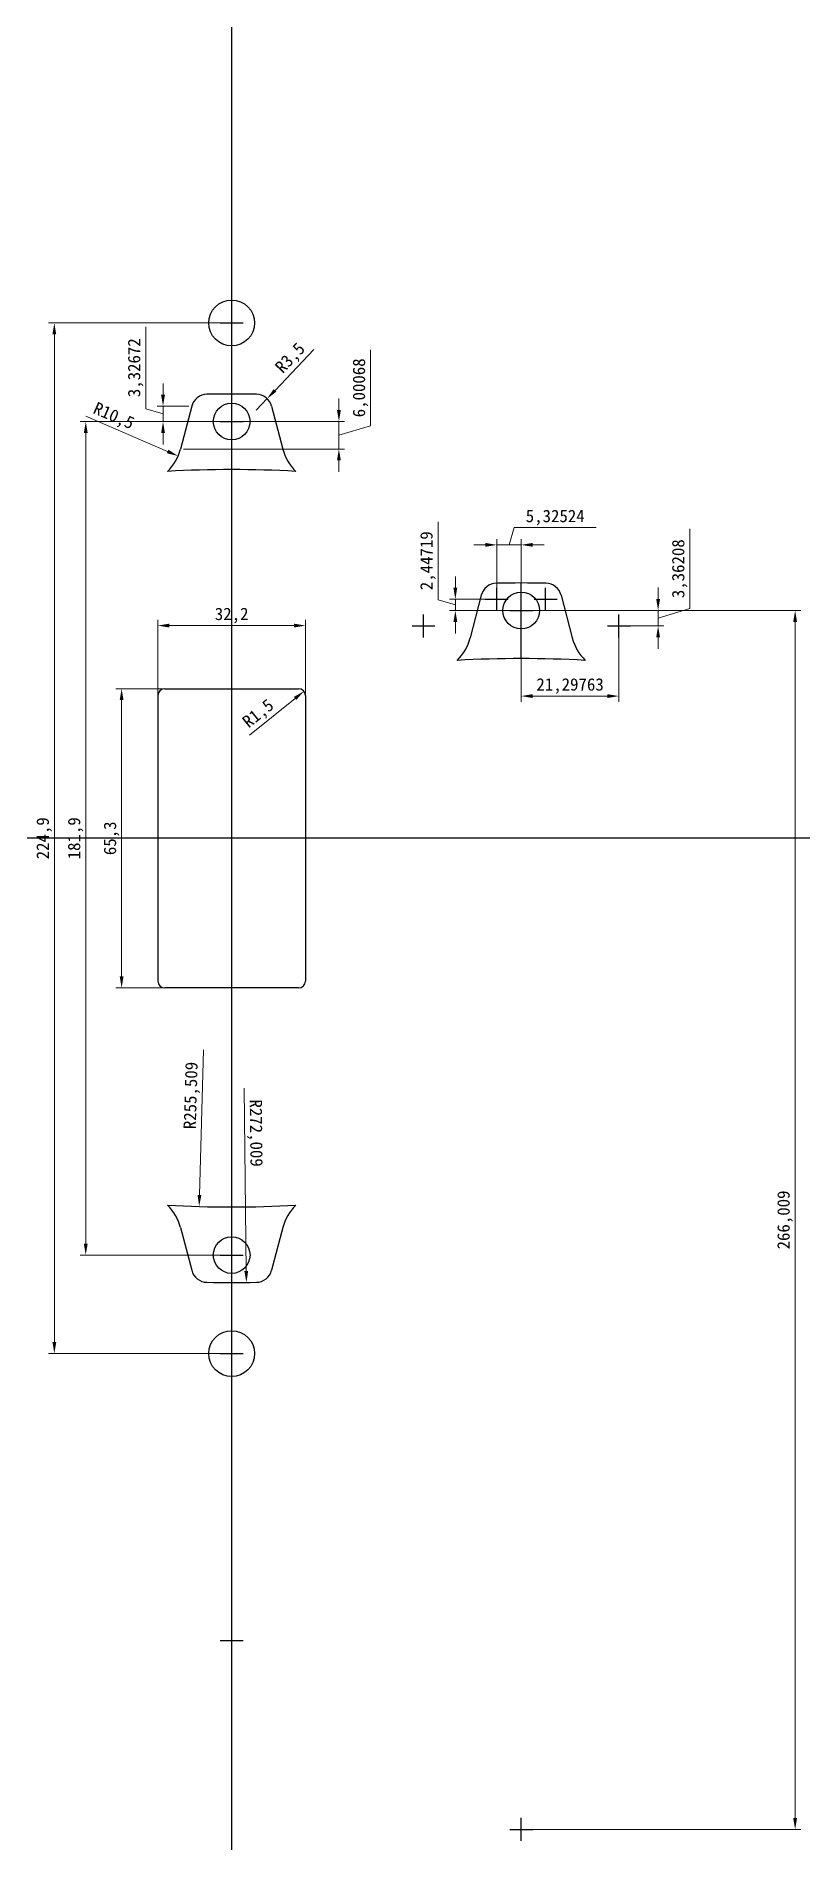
# Model space of a CAD drawing. Header units: millimetres. Extents: x -34 to 2950, y -1940 to 491.
# Drawn here: x 1168.2 to 1335, y 96.8 to 490.6 of the extents above; entities that cross this region are included whole.
import ezdxf

# ---------------------------------------------------------------- set-up
doc = ezdxf.new("R2010")
doc.units = ezdxf.units.MM
doc.dimstyles.new('ISO-25', dxfattribs={"dimtxt": 2.7, "dimasz": 2.5, "dimexe": 1.25, "dimexo": 0.625, "dimtad": 1, "dimdec": 5, "dimtxsty": 'Standard', "dimcen": 2.5, "dimadec": 3, "dimazin": 0, "dimtfac": 1, "dimtdec": 5, "dimtmove": 1, "dimatfit": 3, "dimfxl": 1, "dimlwd": 5, "dimlwe": 5, "dimarcsym": 0})

msp = doc.modelspace()

# ---------------------------------------------------------------- blocks, each defined once
blk = doc.blocks.new('*D1')
at = {"color": 0, "lineweight": 5}
for p, q in [((1228.77, 422.24), (1220.32, 413.3)), ((1216.19, 408.95), (1218.6, 411.49))]:
    blk.add_line(p, q, dxfattribs=at)
at = {"color": 0}
blk.add_solid([(1220.01, 413.59), (1220.62, 413.02), (1218.6, 411.49)], dxfattribs=at)
at = {"layer": 'Defpoints', "color": 0}
for p in [(1218.6, 411.49), (1216.19, 408.95)]:
    blk.add_point(p, dxfattribs=at)
at = {"color": 0, "insert": (1223.81, 420.19), "char_height": 2.7, "attachment_point": 5, "rotation": 46.5602}
blk.add_mtext('R3,5', dxfattribs=at)
blk = doc.blocks.new('*D2')
at = {"color": 0, "lineweight": 5}
blk.add_line((1179.07, 407.68), (1196.91, 399.96), dxfattribs=at)
at = {"color": 0}
blk.add_solid([(1197.07, 400.34), (1196.74, 399.58), (1199.2, 398.96)], dxfattribs=at)
at = {"layer": 'Defpoints', "color": 0}
for p in [(1189.57, 403.14), (1199.2, 398.96)]:
    blk.add_point(p, dxfattribs=at)
at = {"color": 0, "insert": (1185.07, 407.49), "char_height": 2.7, "attachment_point": 5, "rotation": 336.5777}
blk.add_mtext('R10,5', dxfattribs=at)
blk = doc.blocks.new('*D3')
at = {"color": 0, "lineweight": 5}
for p, q in [((1210.24, 428), (1170.96, 428)), ((1172.21, 205.6), (1172.21, 425.5)), ((1210.24, 203.1), (1170.96, 203.1))]:
    blk.add_line(p, q, dxfattribs=at)
at = {"color": 0}
for points in [[(1171.79, 425.5), (1172.62, 425.5), (1172.21, 428)], [(1171.79, 205.6), (1172.62, 205.6), (1172.21, 203.1)]]:
    blk.add_solid(points, dxfattribs=at)
at = {"layer": 'Defpoints', "color": 0}
for p in [(1172.21, 428), (1210.86, 428), (1210.86, 203.1)]:
    blk.add_point(p, dxfattribs=at)
at = {"color": 0, "insert": (1170.01, 315.55), "char_height": 2.7, "attachment_point": 5, "rotation": 90}
blk.add_mtext('224,9', dxfattribs=at)
blk = doc.blocks.new('*D4')
at = {"color": 0, "lineweight": 5}
for p, q in [((1194.76, 316.18), (1194.76, 363.22)), ((1226.96, 316.18), (1226.96, 363.22)), ((1197.26, 361.97), (1224.46, 361.97))]:
    blk.add_line(p, q, dxfattribs=at)
at = {"color": 0}
for points in [[(1197.26, 362.39), (1197.26, 361.55), (1194.76, 361.97)], [(1224.46, 362.39), (1224.46, 361.55), (1226.96, 361.97)]]:
    blk.add_solid(points, dxfattribs=at)
at = {"layer": 'Defpoints', "color": 0}
for p in [(1226.96, 361.97), (1194.76, 315.55), (1226.96, 315.55)]:
    blk.add_point(p, dxfattribs=at)
at = {"color": 0, "insert": (1210.86, 364.17), "char_height": 2.7, "attachment_point": 5}
blk.add_mtext('32,2', dxfattribs=at)
blk = doc.blocks.new('*D5')
at = {"color": 0, "lineweight": 5}
for p, q in [((1210.24, 348.2), (1185.62, 348.2)), ((1186.87, 285.4), (1186.87, 345.7)), ((1210.24, 282.9), (1185.62, 282.9))]:
    blk.add_line(p, q, dxfattribs=at)
at = {"color": 0}
for points in [[(1186.46, 345.7), (1187.29, 345.7), (1186.87, 348.2)], [(1186.46, 285.4), (1187.29, 285.4), (1186.87, 282.9)]]:
    blk.add_solid(points, dxfattribs=at)
at = {"layer": 'Defpoints', "color": 0}
for p in [(1186.87, 348.2), (1210.86, 348.2), (1210.86, 282.9)]:
    blk.add_point(p, dxfattribs=at)
at = {"color": 0, "insert": (1184.67, 315.55), "char_height": 2.7, "attachment_point": 5, "rotation": 90}
blk.add_mtext('65,3', dxfattribs=at)
blk = doc.blocks.new('*D6')
at = {"color": 0, "lineweight": 5}
blk.add_line((1214.72, 338.07), (1224.68, 346.07), dxfattribs=at)
at = {"color": 0}
blk.add_solid([(1224.42, 346.4), (1224.95, 345.75), (1226.63, 347.64)], dxfattribs=at)
at = {"layer": 'Defpoints', "color": 0}
for p in [(1225.46, 346.7), (1226.63, 347.64)]:
    blk.add_point(p, dxfattribs=at)
at = {"color": 0, "insert": (1216.81, 342.57), "char_height": 2.7, "attachment_point": 5, "rotation": 38.7624}
blk.add_mtext('R1,5', dxfattribs=at)
blk = doc.blocks.new('*D7')
at = {"color": 0, "lineweight": 5}
for p, q in [((1271.33, 379.58), (1272.45, 383.34)), ((1272.45, 383.34), (1290.35, 383.34)), ((1266.16, 379.58), (1263.66, 379.58)), ((1268.66, 368.34), (1268.66, 380.83)), ((1268.66, 379.58), (1273.99, 379.58)), ((1268.66, 379.58), (1273.99, 379.58)), ((1273.99, 365.89), (1273.99, 380.83)), ((1276.49, 379.58), (1278.99, 379.58))]:
    blk.add_line(p, q, dxfattribs=at)
at = {"color": 0}
for points in [[(1266.16, 380), (1266.16, 379.16), (1268.66, 379.58)], [(1276.49, 380), (1276.49, 379.16), (1273.99, 379.58)]]:
    blk.add_solid(points, dxfattribs=at)
at = {"layer": 'Defpoints', "color": 0}
for p in [(1273.99, 379.58), (1268.66, 367.71), (1273.99, 365.26)]:
    blk.add_point(p, dxfattribs=at)
at = {"color": 0, "insert": (1281.4, 385.54), "char_height": 2.7, "attachment_point": 5}
blk.add_mtext('5,32524', dxfattribs=at)
blk = doc.blocks.new('*D8')
at = {"color": 0, "lineweight": 5}
for p, q in [((1255.87, 367.62), (1255.87, 384.62)), ((1259.63, 370.21), (1259.63, 372.71)), ((1259.63, 366.49), (1255.87, 367.62)), ((1268.04, 367.71), (1258.38, 367.71)), ((1259.63, 367.71), (1259.63, 365.26)), ((1259.63, 367.71), (1259.63, 365.26)), ((1273.36, 365.26), (1258.38, 365.26)), ((1259.63, 362.76), (1259.63, 360.26))]:
    blk.add_line(p, q, dxfattribs=at)
at = {"color": 0}
for points in [[(1259.21, 370.21), (1260.05, 370.21), (1259.63, 367.71)], [(1259.21, 362.76), (1260.05, 362.76), (1259.63, 365.26)]]:
    blk.add_solid(points, dxfattribs=at)
at = {"layer": 'Defpoints', "color": 0}
for p in [(1268.66, 367.71), (1259.63, 365.26), (1273.99, 365.26)]:
    blk.add_point(p, dxfattribs=at)
at = {"color": 0, "insert": (1253.67, 376.12), "char_height": 2.7, "attachment_point": 5, "rotation": 90}
blk.add_mtext('2,44719', dxfattribs=at)
blk = doc.blocks.new('*D9')
at = {"color": 0, "lineweight": 5}
for p, q in [((1273.99, 364.64), (1273.99, 345.33)), ((1295.29, 361.28), (1295.29, 345.33)), ((1276.49, 346.58), (1292.79, 346.58))]:
    blk.add_line(p, q, dxfattribs=at)
at = {"color": 0}
for points in [[(1276.49, 347), (1276.49, 346.17), (1273.99, 346.58)], [(1292.79, 347), (1292.79, 346.17), (1295.29, 346.58)]]:
    blk.add_solid(points, dxfattribs=at)
at = {"layer": 'Defpoints', "color": 0}
for p in [(1273.99, 365.26), (1295.29, 361.9), (1295.29, 346.58)]:
    blk.add_point(p, dxfattribs=at)
at = {"color": 0, "insert": (1284.64, 348.78), "char_height": 2.7, "attachment_point": 5}
blk.add_mtext('21,29763', dxfattribs=at)
blk = doc.blocks.new('*D10')
at = {"color": 0, "lineweight": 5}
for p, q in [((1310.75, 365.66), (1310.75, 383.11)), ((1303.83, 367.76), (1303.83, 370.26)), ((1274.61, 365.26), (1305.08, 365.26)), ((1303.83, 363.58), (1310.75, 365.66)), ((1303.83, 365.26), (1303.83, 361.9)), ((1303.83, 365.26), (1303.83, 361.9)), ((1295.91, 361.9), (1305.08, 361.9)), ((1303.83, 359.4), (1303.83, 356.9))]:
    blk.add_line(p, q, dxfattribs=at)
at = {"color": 0}
for points in [[(1303.42, 367.76), (1304.25, 367.76), (1303.83, 365.26)], [(1303.42, 359.4), (1304.25, 359.4), (1303.83, 361.9)]]:
    blk.add_solid(points, dxfattribs=at)
at = {"layer": 'Defpoints', "color": 0}
for p in [(1273.99, 365.26), (1295.29, 361.9), (1303.83, 361.9)]:
    blk.add_point(p, dxfattribs=at)
at = {"color": 0, "insert": (1308.55, 374.38), "char_height": 2.7, "attachment_point": 5, "rotation": 90}
blk.add_mtext('3,36208', dxfattribs=at)
blk = doc.blocks.new('*D11')
at = {"color": 0, "lineweight": 5}
for p, q in [((1210.24, 406.5), (1177.8, 406.5)), ((1179.05, 404), (1179.05, 227.1)), ((1210.24, 224.6), (1177.8, 224.6))]:
    blk.add_line(p, q, dxfattribs=at)
at = {"color": 0}
for points in [[(1178.64, 404), (1179.47, 404), (1179.05, 406.5)], [(1178.64, 227.1), (1179.47, 227.1), (1179.05, 224.6)]]:
    blk.add_solid(points, dxfattribs=at)
at = {"layer": 'Defpoints', "color": 0}
for p in [(1210.86, 406.5), (1179.05, 224.6), (1210.86, 224.6)]:
    blk.add_point(p, dxfattribs=at)
at = {"color": 0, "insert": (1176.85, 315.55), "char_height": 2.7, "attachment_point": 5, "rotation": 90}
blk.add_mtext('181,9', dxfattribs=at)
blk = doc.blocks.new('*D12')
at = {"color": 0, "lineweight": 5}
blk.add_line((1213.57, 261.03), (1214.05, 221.12), dxfattribs=at)
at = {"color": 0}
blk.add_solid([(1214.46, 221.12), (1213.63, 221.11), (1214.08, 218.62)], dxfattribs=at)
at = {"layer": 'Defpoints', "color": 0}
for p in [(1210.86, 490.61), (1214.08, 218.62)]:
    blk.add_point(p, dxfattribs=at)
at = {"color": 0, "insert": (1215.89, 251.21), "char_height": 2.7, "attachment_point": 5, "rotation": 270.6764}
blk.add_mtext('R272,009', dxfattribs=at)
blk = doc.blocks.new('*D13')
at = {"color": 0, "lineweight": 5}
blk.add_line((1204.73, 269.42), (1203.85, 237.7), dxfattribs=at)
at = {"color": 0}
blk.add_solid([(1203.43, 237.71), (1204.26, 237.69), (1203.78, 235.2)], dxfattribs=at)
at = {"layer": 'Defpoints', "color": 0}
for p in [(1210.86, 490.61), (1203.78, 235.2)]:
    blk.add_point(p, dxfattribs=at)
at = {"color": 0, "insert": (1202.25, 259.41), "char_height": 2.7, "attachment_point": 5, "rotation": 88.4106}
blk.add_mtext('R255,509', dxfattribs=at)
blk = doc.blocks.new('*D14')
at = {"color": 0, "lineweight": 5}
for p, q in [((1274.61, 365.26), (1334.96, 365.26)), ((1333.71, 362.76), (1333.71, 101.75)), ((1274.61, 99.25), (1334.96, 99.25))]:
    blk.add_line(p, q, dxfattribs=at)
at = {"color": 0}
for points in [[(1333.29, 362.76), (1334.12, 362.76), (1333.71, 365.26)], [(1333.29, 101.75), (1334.12, 101.75), (1333.71, 99.25)]]:
    blk.add_solid(points, dxfattribs=at)
at = {"layer": 'Defpoints', "color": 0}
for p in [(1273.99, 365.26), (1273.99, 99.25), (1333.71, 99.25)]:
    blk.add_point(p, dxfattribs=at)
at = {"color": 0, "insert": (1331.51, 232.26), "char_height": 2.7, "attachment_point": 5, "rotation": 90}
blk.add_mtext('266,009', dxfattribs=at)
blk = doc.blocks.new('*D15')
at = {"color": 0, "lineweight": 5}
for p, q in [((1192.14, 409.29), (1192.14, 427.19)), ((1195.9, 412.33), (1195.9, 414.83)), ((1201.53, 409.83), (1194.65, 409.83)), ((1195.9, 409.83), (1195.9, 406.5)), ((1195.9, 409.83), (1195.9, 406.5)), ((1195.9, 408.16), (1192.14, 409.29)), ((1210.24, 406.5), (1194.65, 406.5)), ((1195.9, 404), (1195.9, 401.5))]:
    blk.add_line(p, q, dxfattribs=at)
at = {"color": 0}
for points in [[(1195.48, 412.33), (1196.32, 412.33), (1195.9, 409.83)], [(1195.48, 404), (1196.32, 404), (1195.9, 406.5)]]:
    blk.add_solid(points, dxfattribs=at)
at = {"layer": 'Defpoints', "color": 0}
for p in [(1202.15, 409.83), (1195.9, 406.5), (1210.86, 406.5)]:
    blk.add_point(p, dxfattribs=at)
at = {"color": 0, "insert": (1189.94, 418.24), "char_height": 2.7, "attachment_point": 5, "rotation": 90}
blk.add_mtext('3,32672', dxfattribs=at)
blk = doc.blocks.new('*D16')
at = {"color": 0, "lineweight": 5}
for p, q in [((1241.15, 405.57), (1241.15, 422.12)), ((1234.24, 409), (1234.24, 411.5)), ((1211.49, 406.5), (1235.49, 406.5)), ((1234.24, 400.5), (1234.24, 406.5)), ((1234.24, 400.5), (1234.24, 406.5)), ((1234.24, 403.5), (1241.15, 405.57)), ((1200.36, 400.5), (1235.49, 400.5)), ((1234.24, 398), (1234.24, 395.5))]:
    blk.add_line(p, q, dxfattribs=at)
at = {"color": 0}
for points in [[(1233.83, 409), (1234.66, 409), (1234.24, 406.5)], [(1233.83, 398), (1234.66, 398), (1234.24, 400.5)]]:
    blk.add_solid(points, dxfattribs=at)
at = {"layer": 'Defpoints', "color": 0}
for p in [(1210.86, 406.5), (1234.24, 406.5), (1199.73, 400.5)]:
    blk.add_point(p, dxfattribs=at)
at = {"color": 0, "insert": (1238.95, 413.85), "char_height": 2.7, "attachment_point": 5, "rotation": 90}
blk.add_mtext('6,00068', dxfattribs=at)

# ---------------------------------------------------------------- dimensions: what is measured, and where the dimension line sits
for center, mpoint, picture, middle in [((1210.864621, 490.609281), (1203.777672, 235.198584), '*D13', (1204.447713, 259.34656)), ((1210.864621, 490.609281), (1214.075524, 218.619233), '*D12', (1213.691139, 251.179798)), ((1189.566995, 403.138201), (1199.201796, 398.964401), '*D2', (1184.190617, 405.46725)), ((1225.464621, 346.700281), (1226.634244, 347.63942), '*D6', (1218.188183, 340.857728))]:
    dim = msp.add_radius_dim(center=center, mpoint=mpoint, dimstyle='ISO-25')
    dim.commit()
    dim.dimension.update_dxf_attribs({"geometry": picture, "text_midpoint": middle, "dimtype": 164})
for base, p1, p2, picture, middle in [((1172.207656, 428.000281), (1210.864621, 203.100281), (1210.864621, 428.000281), '*D3', (1170.007656, 315.550281)), ((1195.900897, 406.500281), (1202.151691, 409.827001), (1210.864621, 406.500281), '*D15', (1189.938397, 409.917391)), ((1234.2422769, 406.5002814), (1199.7300566, 400.499606), (1210.8646206, 406.5002814), '*D16', (1238.9547769, 406.1986937)), ((1179.054859, 224.600281), (1210.864621, 406.500281), (1210.864621, 224.600281), '*D11', (1176.854859, 315.550281)), ((1259.62844, 365.262955), (1268.663545, 367.710143), (1273.988788, 365.262955), '*D8', (1253.66594, 368.240299)), ((1303.83357, 361.900874), (1273.988788, 365.262955), (1295.286413, 361.900874), '*D10', (1308.54607, 366.280664)), ((1333.705249, 99.253955), (1273.988788, 365.262955), (1273.988788, 99.253955), '*D14', (1331.505249, 232.258455)), ((1186.872393, 348.200281), (1210.864621, 282.900281), (1210.864621, 348.200281), '*D5', (1184.672393, 315.550281))]:
    dim = msp.add_linear_dim(base=base, p1=p1, p2=p2, angle=90, dimstyle='ISO-25')
    dim.commit()
    dim.dimension.update_dxf_attribs({"geometry": picture, "text_midpoint": middle})
dim = msp.add_radius_dim(center=(1216.189863, 408.947469), mpoint=(1218.596434, 411.488811), dimstyle='ISO-25')
dim.commit()
dim.dimension.update_dxf_attribs({"geometry": '*D1', "text_midpoint": (1223.806177, 420.189879)})
for base, p1, p2, picture, middle in [((1273.988788, 379.578866), (1268.663545, 367.710143), (1273.988788, 365.262955), '*D7', (1273.079916, 385.541366)), ((1226.964621, 361.970528), (1194.764621, 315.550281), (1226.964621, 315.550281), '*D4', (1210.864621, 364.170528)), ((1295.286413, 346.5843834), (1273.9887876, 365.2629548), (1295.286413, 361.9008741), '*D9', (1284.6376003, 348.7843834))]:
    dim = msp.add_linear_dim(base=base, p1=p1, p2=p2, dimstyle='ISO-25')
    dim.commit()
    dim.dimension.update_dxf_attribs({"geometry": picture, "text_midpoint": middle})

# ---------------------------------------------------------------- linework, layer by layer
for p, q in [((1210.864621, 425.500281), (1210.864621, 430.500281)), ((1208.364621, 428.000281), (1213.364621, 428.000281)), ((1202.151691, 409.827001), (1199.730057, 400.499606)), ((1219.577551, 409.827001), (1221.999185, 400.499606)), ((1208.364621, 406.500281), (1213.364621, 406.500281)), ((1210.864621, 404.000281), (1210.864621, 409.000281)), ((1273.988788, 354.762955), (1273.988788, 371.262955)), ((1265.275858, 368.589674), (1262.854224, 359.262279)), ((1266.163545, 367.710143), (1271.163545, 367.710143)), ((1268.663545, 365.210143), (1268.663545, 370.210143)), ((1273.988788, 362.762955), (1273.988788, 367.762955)), ((1276.81403, 367.710143), (1281.81403, 367.710143)), ((1279.31403, 365.210143), (1279.31403, 370.210143)), ((1282.701718, 368.589674), (1285.123352, 359.262279)), ((1252.691162, 359.400874), (1252.691162, 364.400874)), ((1271.488788, 365.262955), (1276.488788, 365.262955)), ((1295.286413, 359.400874), (1295.286413, 364.400874)), ((1250.191162, 361.900874), (1255.191162, 361.900874)), ((1292.786413, 361.900874), (1297.786413, 361.900874)), ((1194.764621, 346.700281), (1194.764621, 284.400281)), ((1196.264621, 348.200281), (1225.464621, 348.200281)), ((1226.964621, 346.700281), (1226.964621, 284.400281)), ((2040.674643, 315.550281), (43.033181, 315.550281)), ((2040.674643, 315.550281), (43.033181, 315.550281)), ((1225.464621, 282.900281), (1196.264621, 282.900281)), ((1199.730057, 230.600957), (1202.151691, 221.273562)), ((1221.999185, 230.600957), (1219.577551, 221.273562)), ((1208.364621, 224.600281), (1213.364621, 224.600281)), ((1210.864621, 222.100281), (1210.864621, 227.100281)), ((1210.864621, 200.600281), (1210.864621, 205.600281)), ((1208.364621, 203.100281), (1213.364621, 203.100281)), ((1210.864621, 137.991281), (1210.864621, 142.991281)), ((1208.364621, 140.491281), (1213.364621, 140.491281)), ((1271.488788, 99.253955), (1276.488788, 99.253955)), ((1273.988788, 96.753955), (1273.988788, 101.753955))]:
    msp.add_line(p, q)
msp.add_ray((1210.864621, -210.870292), (0, 1))
for centre, radius in [((1210.864621, 428.000281), 5), ((1210.864621, 406.500281), 4), ((1273.988788, 365.262955), 4), ((1210.864621, 224.600281), 4), ((1210.864621, 203.100281), 5)]:
    msp.add_circle(centre, radius)
for centre, radius, start, end in [((1205.539378, 408.947469), 3.5, 91.13640118, 165.44585882), ((1210.864621, 140.491281), 272.009, 88.86359882, 91.13640118), ((1216.189863, 408.947469), 3.5, 14.55414118, 88.86359882), ((1189.566995, 403.138201), 10.5, 314.25840033, 345.44585882), ((1232.162246, 403.138201), 10.5, 194.55414118, 225.74159967), ((1210.864621, 140.491281), 255.509, 86.8658424, 93.1341576), ((1268.663545, 367.710143), 3.5, 91.13640118, 165.44585882), ((1273.988788, 99.253955), 272.009, 88.86359882, 91.13640118), ((1279.31403, 367.710143), 3.5, 14.55414118, 88.86359882), ((1252.691162, 361.900874), 10.5, 314.25840033, 345.44585882), ((1295.286413, 361.900874), 10.5, 194.55414118, 225.74159967), ((1273.988788, 99.253955), 255.509, 86.8658424, 93.1341576), ((1196.264621, 346.700281), 1.5, 90, 180), ((1225.464621, 346.700281), 1.5, 0, 90), ((1196.264621, 284.400281), 1.5, 180, 270), ((1225.464621, 284.400281), 1.5, 270, 0), ((1189.566995, 227.962362), 10.5, 14.55414118, 45.74159967), ((1210.864621, 490.609281), 255.509, 266.8658424, 273.1341576), ((1232.162246, 227.962362), 10.5, 134.25840033, 165.44585882), ((1205.539378, 222.153093), 3.5, 194.55414118, 268.86359882), ((1216.189863, 222.153093), 3.5, 271.13640118, 345.44585882), ((1210.864621, 490.609281), 272.009, 268.86359882, 271.13640118)]:
    msp.add_arc(centre, radius, start, end)

msp.set_redraw_order([(e.dxf.handle, doc.entitydb.next_handle()) for e in msp.query("TEXT MTEXT ATTDEF DIMENSION ARC_DIMENSION")])  # texts and dimensions are drawn at this point

doc.saveas('drawing.dxf')
